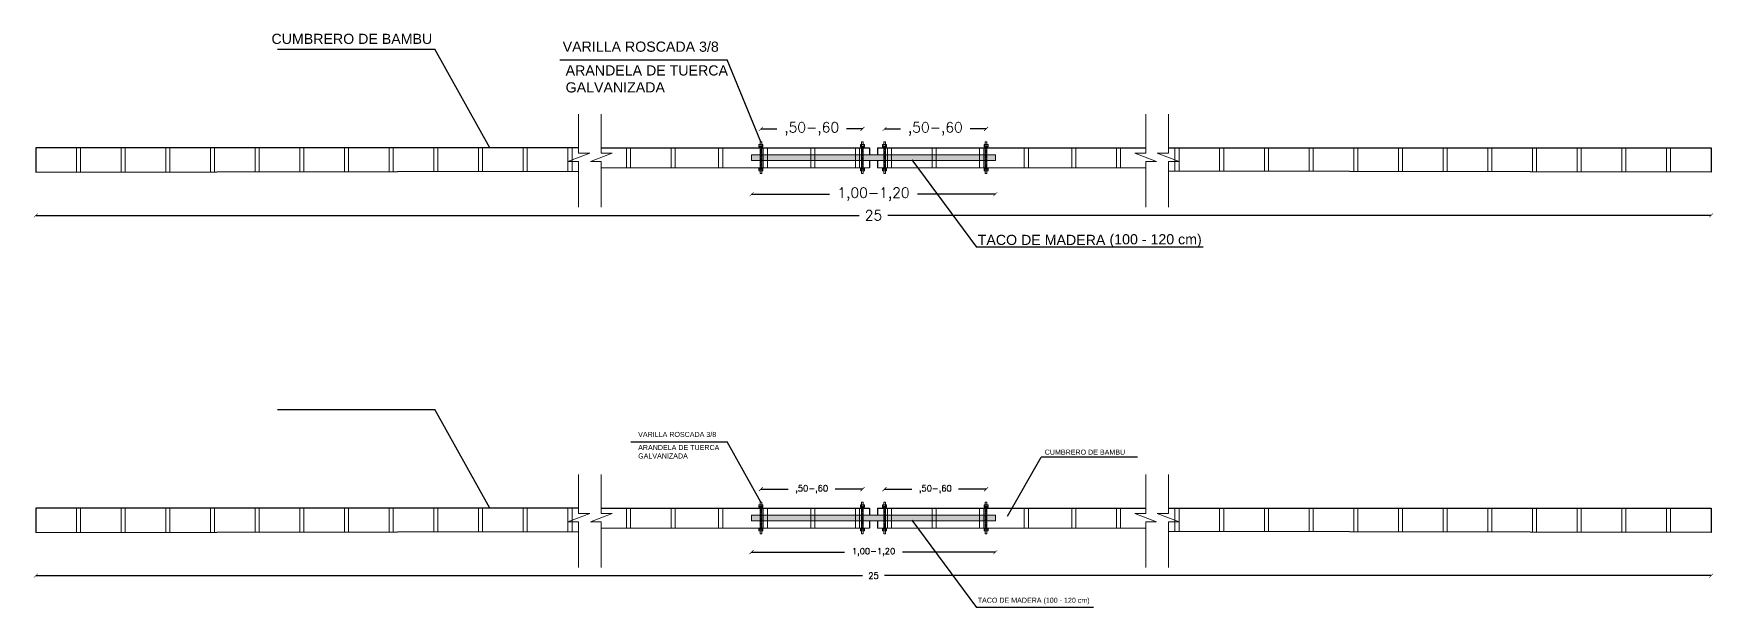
# Model space of a CAD drawing. Header units: metres. Extents: x 67481.1 to 67496.5, y -75342.6 to -75315.3.
# Drawn here: x 67488.19 to 67496.46, y -75342.57 to -75339.75 of the extents above; entities that cross this region are included whole.
import ezdxf

# ---------------------------------------------------------------- set-up
doc = ezdxf.new("R2010")
doc.units = ezdxf.units.M
doc.header["$MEASUREMENT"] = 0
for name, color, linetype, lineweight in [('ACOTACIONES', 7, 'Continuous', 9), ('CIM_DIB_ARMADOS', 4, 'Continuous', 0), ('PAREDES', 144, 'Continuous', 50), ('Piso', 251, 'Continuous', 5)]:
    doc.layers.add(name, color=color, linetype=linetype, lineweight=lineweight)
for name, color, linetype in [('FinaHatch', 252, 'Continuous'), ('Perfil1', 80, 'Continuous'), ('Texto', 153, 'Continuous')]:
    doc.layers.add(name, color=color, linetype=linetype)
doc.styles.add('ROMANS', font='romans.shx')
doc.styles.add('Tlapala', font='Arial.ttf')
doc.dimstyles.new('Escala 1_100', dxfattribs={"dimtxt": 0.05, "dimasz": 0.02, "dimexe": 0.18, "dimexo": 0.0625, "dimgap": 0.03, "dimtad": 0, "dimzin": 4, "dimtxsty": 'ROMANS', "dimblk": 'ARCHTICK', "dimblk1": 'ARCHTICK', "dimblk2": 'ARCHTICK', "dimcen": 0.09, "dimse1": 1, "dimse2": 1, "dimclrd": 252, "dimclre": 252, "dimclrt": 150, "dimaunit": 1, "dimazin": 1, "dimtfac": 1, "dimtofl": 0, "dimtmove": 0, "dimatfit": 3, "dimldrblk": 'ARCHTICK', "dimfxl": 0.2, "dimfxlon": 1, "dimtolj": 1, "dimtzin": 0, "dimarcsym": 0})
pattern_1 = [(45, (0, 0), (-0.0044194173824, 0.0044194173824), [])]

msp = doc.modelspace()

# ---------------------------------------------------------------- texts
at = {"layer": 'Texto', "attachment_point": 4, "style": 'Tlapala'}
for s, insert, char_height, width in [('CUMBRERO DE BAMBU', (67489.3651, -75339.7768), 0.05, 0.873211), ('VARILLA ROSCADA 3/8', (67490.799, -75339.8153), 0.05, 0.873211), ('ARANDELA DE TUERCA GALVANIZADA', (67490.8135, -75339.9739), 0.05, 0.873211), ('TACO DE MADERA', (67492.8425, -75340.7659), 0.05, 0.873211), ('\\pi-0.15,l0.2,t0.2;(100 - 120 cm)', (67493.4414, -75340.7699), 0.05, 0.873211), ('VARILLA ROSCADA 3/8', (67491.1706, -75341.7228), 0.025, 0.436605), ('ARANDELA DE TUERCA GALVANIZADA', (67491.1706, -75341.8079), 0.025, 0.436605), ('CUMBRERO DE BAMBU', (67493.1726, -75341.8099), 0.025, 0.436605), ('TACO DE MADERA', (67492.8425, -75342.5383), 0.025, 0.436605), ('\\pi-0.075,l0.1,t0.1;(100 - 120 cm)', (67493.1414, -75342.5423), 0.025, 0.436605)]:
    msp.add_mtext(s, dxfattribs=dict(at, insert=insert, char_height=char_height, width=width))

# ---------------------------------------------------------------- blocks, each defined once
blk = doc.blocks.new('_ArchTick')
at = {"color": 0, "linetype": 'ByBlock', "const_width": 0.15}
blk.add_lwpolyline([(-0.5, -0.5), (0.5, 0.5)], dxfattribs=at)
blk = doc.blocks.new('*D768')
at = {"layer": 'ACOTACIONES', "color": 252, "lineweight": -2, "transparency": 16777216}
for p, q in [((67488.2049, -75342.4172), (67492.2751, -75342.4172)), ((67496.4538, -75342.4172), (67492.3837, -75342.4172))]:
    blk.add_line(p, q, dxfattribs=at)
at = {"layer": 'Defpoints', "color": 0, "transparency": 16777216}
for p in [(67488.2049, -75342.2048), (67496.4538, -75342.2048), (67496.4538, -75342.4172)]:
    blk.add_point(p, dxfattribs=at)
at = {"layer": 'ACOTACIONES', "color": 252, "lineweight": -2, "transparency": 16777216, "xscale": 0.02, "yscale": 0.02, "zscale": 0.02, "rotation": 180}
blk.add_blockref('_ArchTick', (67488.2049, -75342.4172), dxfattribs=at)
at = {"layer": 'ACOTACIONES', "color": 252, "lineweight": -2, "transparency": 16777216, "xscale": 0.02, "yscale": 0.02, "zscale": 0.02}
blk.add_blockref('_ArchTick', (67496.4538, -75342.4172), dxfattribs=at)
at = {"layer": 'ACOTACIONES', "color": 150, "transparency": 16777216, "insert": (67492.3294, -75342.4172), "char_height": 0.03, "attachment_point": 5, "style": 'ROMANS'}
blk.add_mtext('\\A1;25', dxfattribs=at)
blk = doc.blocks.new('*D769')
at = {"layer": 'ACOTACIONES', "color": 252, "lineweight": -2, "transparency": 16777216}
for p, q in [((67491.7294, -75342.3015), (67492.1872, -75342.3015)), ((67492.9294, -75342.3015), (67492.4715, -75342.3015))]:
    blk.add_line(p, q, dxfattribs=at)
at = {"layer": 'Defpoints', "color": 0, "transparency": 16777216}
for p in [(67491.7294, -75342.1338), (67492.9294, -75342.1338), (67492.9294, -75342.3015)]:
    blk.add_point(p, dxfattribs=at)
at = {"layer": 'ACOTACIONES', "color": 252, "lineweight": -2, "transparency": 16777216, "xscale": 0.02, "yscale": 0.02, "zscale": 0.02, "rotation": 180}
blk.add_blockref('_ArchTick', (67491.7294, -75342.3015), dxfattribs=at)
at = {"layer": 'ACOTACIONES', "color": 252, "lineweight": -2, "transparency": 16777216, "xscale": 0.02, "yscale": 0.02, "zscale": 0.02}
blk.add_blockref('_ArchTick', (67492.9294, -75342.3015), dxfattribs=at)
at = {"layer": 'ACOTACIONES', "color": 150, "transparency": 16777216, "insert": (67492.3294, -75342.3015), "char_height": 0.03, "attachment_point": 5, "style": 'ROMANS'}
blk.add_mtext('\\A1;1,00-1,20', dxfattribs=at)
blk = doc.blocks.new('*D770')
at = {"layer": 'ACOTACIONES', "color": 252, "lineweight": -2, "transparency": 16777216}
for p, q in [((67491.775, -75341.9919), (67491.91, -75341.9919)), ((67492.275, -75341.9919), (67492.14, -75341.9919))]:
    blk.add_line(p, q, dxfattribs=at)
at = {"layer": 'Defpoints', "color": 0, "transparency": 16777216}
for p in [(67492.275, -75341.9919), (67491.775, -75342.0562), (67492.275, -75342.0562)]:
    blk.add_point(p, dxfattribs=at)
at = {"layer": 'ACOTACIONES', "color": 252, "lineweight": -2, "transparency": 16777216, "xscale": 0.02, "yscale": 0.02, "zscale": 0.02, "rotation": 180}
blk.add_blockref('_ArchTick', (67491.775, -75341.9919), dxfattribs=at)
at = {"layer": 'ACOTACIONES', "color": 252, "lineweight": -2, "transparency": 16777216, "xscale": 0.02, "yscale": 0.02, "zscale": 0.02}
blk.add_blockref('_ArchTick', (67492.275, -75341.9919), dxfattribs=at)
at = {"layer": 'ACOTACIONES', "color": 150, "lineweight": 9, "transparency": 16777216, "insert": (67492.025, -75341.9919), "char_height": 0.03, "attachment_point": 5, "style": 'ROMANS'}
blk.add_mtext('\\A1;,50-,60', dxfattribs=at)
blk = doc.blocks.new('*D771')
at = {"layer": 'ACOTACIONES', "color": 252, "lineweight": -2, "transparency": 16777216}
for p, q in [((67492.3837, -75341.9919), (67492.5187, -75341.9919)), ((67492.8837, -75341.9919), (67492.7487, -75341.9919))]:
    blk.add_line(p, q, dxfattribs=at)
at = {"layer": 'Defpoints', "color": 0, "transparency": 16777216}
for p in [(67492.8837, -75341.9919), (67492.3837, -75342.0562), (67492.8837, -75342.0562)]:
    blk.add_point(p, dxfattribs=at)
at = {"layer": 'ACOTACIONES', "color": 252, "lineweight": -2, "transparency": 16777216, "xscale": 0.02, "yscale": 0.02, "zscale": 0.02, "rotation": 180}
blk.add_blockref('_ArchTick', (67492.3837, -75341.9919), dxfattribs=at)
at = {"layer": 'ACOTACIONES', "color": 252, "lineweight": -2, "transparency": 16777216, "xscale": 0.02, "yscale": 0.02, "zscale": 0.02}
blk.add_blockref('_ArchTick', (67492.8837, -75341.9919), dxfattribs=at)
at = {"layer": 'ACOTACIONES', "color": 150, "lineweight": 9, "transparency": 16777216, "insert": (67492.6337, -75341.9919), "char_height": 0.03, "attachment_point": 5, "style": 'ROMANS'}
blk.add_mtext('\\A1;,50-,60', dxfattribs=at)
blk = doc.blocks.new('*D773')
at = {"layer": 'ACOTACIONES', "color": 252, "lineweight": -2, "transparency": 16777216}
for p, q in [((67488.2049, -75340.6448), (67492.2589, -75340.6448)), ((67496.4538, -75340.6448), (67492.3998, -75340.6448))]:
    blk.add_line(p, q, dxfattribs=at)
at = {"layer": 'Defpoints', "color": 0, "transparency": 16777216}
for p in [(67488.2049, -75340.4324), (67496.4538, -75340.4324), (67496.4538, -75340.6448)]:
    blk.add_point(p, dxfattribs=at)
at = {"layer": 'ACOTACIONES', "color": 252, "lineweight": -2, "transparency": 16777216, "xscale": 0.02, "yscale": 0.02, "zscale": 0.02, "rotation": 180}
blk.add_blockref('_ArchTick', (67488.2049, -75340.6448), dxfattribs=at)
at = {"layer": 'ACOTACIONES', "color": 252, "lineweight": -2, "transparency": 16777216, "xscale": 0.02, "yscale": 0.02, "zscale": 0.02}
blk.add_blockref('_ArchTick', (67496.4538, -75340.6448), dxfattribs=at)
at = {"layer": 'ACOTACIONES', "color": 150, "transparency": 16777216, "insert": (67492.3294, -75340.6448), "char_height": 0.05, "attachment_point": 5, "style": 'ROMANS'}
blk.add_mtext('\\A1;25', dxfattribs=at)
blk = doc.blocks.new('*D774')
at = {"layer": 'CIM_DIB_ARMADOS', "color": 252, "lineweight": -2, "transparency": 16777216}
for p, q in [((67491.7294, -75340.5407), (67492.1125, -75340.5407)), ((67492.9294, -75340.5407), (67492.5463, -75340.5407))]:
    blk.add_line(p, q, dxfattribs=at)
at = {"layer": 'Defpoints', "color": 0, "transparency": 16777216}
for p in [(67491.7294, -75340.3615), (67492.9294, -75340.3615), (67492.9294, -75340.5407)]:
    blk.add_point(p, dxfattribs=at)
at = {"layer": 'CIM_DIB_ARMADOS', "color": 252, "lineweight": -2, "transparency": 16777216, "xscale": 0.02, "yscale": 0.02, "zscale": 0.02, "rotation": 180}
blk.add_blockref('_ArchTick', (67491.7294, -75340.5407), dxfattribs=at)
at = {"layer": 'CIM_DIB_ARMADOS', "color": 252, "lineweight": -2, "transparency": 16777216, "xscale": 0.02, "yscale": 0.02, "zscale": 0.02}
blk.add_blockref('_ArchTick', (67492.9294, -75340.5407), dxfattribs=at)
at = {"layer": 'CIM_DIB_ARMADOS', "color": 150, "transparency": 16777216, "insert": (67492.3294, -75340.5407), "char_height": 0.05, "attachment_point": 5, "style": 'ROMANS'}
blk.add_mtext('\\A1;1,00-1,20', dxfattribs=at)
blk = doc.blocks.new('*D775')
at = {"layer": 'ACOTACIONES', "color": 252, "lineweight": -2, "transparency": 16777216}
for p, q in [((67491.775, -75340.2196), (67491.8534, -75340.2196)), ((67492.275, -75340.2196), (67492.1967, -75340.2196))]:
    blk.add_line(p, q, dxfattribs=at)
at = {"layer": 'Defpoints', "color": 0, "transparency": 16777216}
for p in [(67492.275, -75340.2196), (67491.775, -75340.2838), (67492.275, -75340.2838)]:
    blk.add_point(p, dxfattribs=at)
at = {"layer": 'ACOTACIONES', "color": 252, "lineweight": -2, "transparency": 16777216, "xscale": 0.02, "yscale": 0.02, "zscale": 0.02, "rotation": 180}
blk.add_blockref('_ArchTick', (67491.775, -75340.2196), dxfattribs=at)
at = {"layer": 'ACOTACIONES', "color": 252, "lineweight": -2, "transparency": 16777216, "xscale": 0.02, "yscale": 0.02, "zscale": 0.02}
blk.add_blockref('_ArchTick', (67492.275, -75340.2196), dxfattribs=at)
at = {"layer": 'ACOTACIONES', "color": 150, "lineweight": 9, "transparency": 16777216, "insert": (67492.025, -75340.2196), "char_height": 0.05, "attachment_point": 5, "style": 'ROMANS'}
blk.add_mtext('\\A1;,50-,60', dxfattribs=at)
blk = doc.blocks.new('*D772')
at = {"layer": 'ACOTACIONES', "color": 252, "lineweight": -2, "transparency": 16777216}
for p, q in [((67492.3837, -75340.2196), (67492.4621, -75340.2196)), ((67492.8837, -75340.2196), (67492.8054, -75340.2196))]:
    blk.add_line(p, q, dxfattribs=at)
at = {"layer": 'Defpoints', "color": 0, "transparency": 16777216}
for p in [(67492.8837, -75340.2196), (67492.3837, -75340.2838), (67492.8837, -75340.2838)]:
    blk.add_point(p, dxfattribs=at)
at = {"layer": 'ACOTACIONES', "color": 252, "lineweight": -2, "transparency": 16777216, "xscale": 0.02, "yscale": 0.02, "zscale": 0.02, "rotation": 180}
blk.add_blockref('_ArchTick', (67492.3837, -75340.2196), dxfattribs=at)
at = {"layer": 'ACOTACIONES', "color": 252, "lineweight": -2, "transparency": 16777216, "xscale": 0.02, "yscale": 0.02, "zscale": 0.02}
blk.add_blockref('_ArchTick', (67492.8837, -75340.2196), dxfattribs=at)
at = {"layer": 'ACOTACIONES', "color": 150, "lineweight": 9, "transparency": 16777216, "insert": (67492.6337, -75340.2196), "char_height": 0.05, "attachment_point": 5, "style": 'ROMANS'}
blk.add_mtext('\\A1;,50-,60', dxfattribs=at)

# ---------------------------------------------------------------- dimensions: what is measured, and where the dimension line sits
at = {"layer": 'ACOTACIONES', "color": 1, "lineweight": 9}
for base, p1, p2, picture, middle in [((67492.275, -75340.2196), (67491.775, -75340.2838), (67492.275, -75340.2838), '*D775', (67492.025, -75340.2196)), ((67492.8837, -75340.2196), (67492.3837, -75340.2838), (67492.8837, -75340.2838), '*D772', (67492.6337, -75340.2196))]:
    dim = msp.add_linear_dim(base=base, p1=p1, p2=p2, text='<>-,60', dimstyle='Escala 1_100', dxfattribs=at)
    dim.commit()
    dim.dimension.update_dxf_attribs({"geometry": picture, "text_midpoint": middle})
at = {"layer": 'ACOTACIONES'}
dim = msp.add_linear_dim(base=(67496.4538, -75340.6448), p1=(67488.2049, -75340.4324), p2=(67496.4538, -75340.4324), text='25', dimstyle='Escala 1_100', dxfattribs=at)
dim.commit()
dim.dimension.update_dxf_attribs({"geometry": '*D773', "text_midpoint": (67492.3294, -75340.6448)})
at = {"layer": 'ACOTACIONES', "color": 1, "lineweight": 9}
for base, p1, p2, picture, middle in [((67492.275, -75341.9919), (67491.775, -75342.0562), (67492.275, -75342.0562), '*D770', (67492.025, -75341.9919)), ((67492.8837, -75341.9919), (67492.3837, -75342.0562), (67492.8837, -75342.0562), '*D771', (67492.6337, -75341.9919))]:
    dim = msp.add_linear_dim(base=base, p1=p1, p2=p2, text='<>-,60', dimstyle='Escala 1_100', override={"dimtxt": 0.03}, dxfattribs=at)
    dim.commit()
    dim.dimension.update_dxf_attribs({"geometry": picture, "text_midpoint": middle})
at = {"layer": 'ACOTACIONES'}
dim = msp.add_linear_dim(base=(67496.4538, -75342.4172), p1=(67488.2049, -75342.2048), p2=(67496.4538, -75342.2048), text='25', dimstyle='Escala 1_100', override={"dimtxt": 0.03}, dxfattribs=at)
dim.commit()
dim.dimension.update_dxf_attribs({"geometry": '*D768', "text_midpoint": (67492.3294, -75342.4172)})
at = {"layer": 'ACOTACIONES', "color": 4}
dim = msp.add_linear_dim(base=(67492.9294, -75342.3015), p1=(67491.7294, -75342.1338), p2=(67492.9294, -75342.1338), text='1,00-<>', dimstyle='Escala 1_100', override={"dimtxt": 0.03}, dxfattribs=at)
dim.commit()
dim.dimension.update_dxf_attribs({"geometry": '*D769', "text_midpoint": (67492.3294, -75342.3015)})
at = {"layer": 'CIM_DIB_ARMADOS', "color": 4}
dim = msp.add_linear_dim(base=(67492.9294, -75340.5407), p1=(67491.7294, -75340.3615), p2=(67492.9294, -75340.3615), text='1,00-<>', dimstyle='Escala 1_100', dxfattribs=at)
dim.commit()
dim.dimension.update_dxf_attribs({"geometry": '*D774', "text_midpoint": (67492.3294, -75340.5407)})

# ---------------------------------------------------------------- hatches: boundary and pattern name
at = {"layer": 'CIM_DIB_ARMADOS'}
h = msp.add_hatch(color=4, dxfattribs=at)
h.dxf.hatch_style = 1
h.paths.add_polyline_path([(67491.8748, -75340.3474), (67491.7294, -75340.3474), (67491.7294, -75340.3756), (67491.8748, -75340.3756)])
h.paths.add_polyline_path([(67492.1638, -75340.3474), (67491.8829, -75340.3474), (67491.8829, -75340.3756), (67492.1638, -75340.3756)])
h.paths.add_polyline_path([(67492.4248, -75340.3474), (67492.3484, -75340.3474), (67492.1719, -75340.3474), (67492.1719, -75340.3756), (67492.4248, -75340.3756)])
h.paths.add_polyline_path([(67492.7138, -75340.3474), (67492.4329, -75340.3474), (67492.4329, -75340.3756), (67492.7138, -75340.3756)])
h.paths.add_polyline_path([(67492.9294, -75340.3474), (67492.7219, -75340.3474), (67492.7219, -75340.3756), (67492.9294, -75340.3756)])
h.paths.add_polyline_path([(67492.7179, -75340.3474), (67492.7138, -75340.3474), (67492.7138, -75340.3756), (67492.7179, -75340.3756)])
h.paths.add_polyline_path([(67492.7219, -75340.3474), (67492.7179, -75340.3474), (67492.7179, -75340.3756), (67492.7219, -75340.3756)])
h.paths.add_polyline_path([(67492.4289, -75340.3474), (67492.4248, -75340.3474), (67492.4248, -75340.3756), (67492.4289, -75340.3756)])
h.paths.add_polyline_path([(67492.4329, -75340.3474), (67492.4289, -75340.3474), (67492.4289, -75340.3756), (67492.4329, -75340.3756)])
h.paths.add_polyline_path([(67492.1679, -75340.3474), (67492.1638, -75340.3474), (67492.1638, -75340.3756), (67492.1679, -75340.3756)])
h.paths.add_polyline_path([(67492.1719, -75340.3474), (67492.1679, -75340.3474), (67492.1679, -75340.3756), (67492.1719, -75340.3756)])
h.paths.add_polyline_path([(67491.8789, -75340.3474), (67491.8748, -75340.3474), (67491.8748, -75340.3756), (67491.8789, -75340.3756)])
h.paths.add_polyline_path([(67491.8829, -75340.3474), (67491.8789, -75340.3474), (67491.8789, -75340.3756), (67491.8829, -75340.3756)])
h = msp.add_hatch(color=4, dxfattribs=at)
h.dxf.hatch_style = 1
h.paths.add_polyline_path([(67491.8748, -75342.1197), (67491.7294, -75342.1197), (67491.7294, -75342.148), (67491.8748, -75342.148)])
h.paths.add_polyline_path([(67492.1638, -75342.1197), (67491.8829, -75342.1197), (67491.8829, -75342.148), (67492.1638, -75342.148)])
h.paths.add_polyline_path([(67492.4248, -75342.1197), (67492.3484, -75342.1197), (67492.1719, -75342.1197), (67492.1719, -75342.148), (67492.4248, -75342.148)])
h.paths.add_polyline_path([(67492.7138, -75342.1197), (67492.4329, -75342.1197), (67492.4329, -75342.148), (67492.7138, -75342.148)])
h.paths.add_polyline_path([(67492.9294, -75342.1197), (67492.7219, -75342.1197), (67492.7219, -75342.148), (67492.9294, -75342.148)])
h.paths.add_polyline_path([(67492.7179, -75342.1197), (67492.7138, -75342.1197), (67492.7138, -75342.148), (67492.7179, -75342.148)])
h.paths.add_polyline_path([(67492.7219, -75342.1197), (67492.7179, -75342.1197), (67492.7179, -75342.148), (67492.7219, -75342.148)])
h.paths.add_polyline_path([(67492.4289, -75342.1197), (67492.4248, -75342.1197), (67492.4248, -75342.148), (67492.4289, -75342.148)])
h.paths.add_polyline_path([(67492.4329, -75342.1197), (67492.4289, -75342.1197), (67492.4289, -75342.148), (67492.4329, -75342.148)])
h.paths.add_polyline_path([(67492.1679, -75342.1197), (67492.1638, -75342.1197), (67492.1638, -75342.148), (67492.1679, -75342.148)])
h.paths.add_polyline_path([(67492.1719, -75342.1197), (67492.1679, -75342.1197), (67492.1679, -75342.148), (67492.1719, -75342.148)])
h.paths.add_polyline_path([(67491.8789, -75342.1197), (67491.8748, -75342.1197), (67491.8748, -75342.148), (67491.8789, -75342.148)])
h.paths.add_polyline_path([(67491.8829, -75342.1197), (67491.8789, -75342.1197), (67491.8789, -75342.148), (67491.8829, -75342.148)])
at = {"layer": 'PAREDES', "lineweight": 9}
for points in [[(67491.7654, -75340.3053), (67491.7846, -75340.3053), (67491.7846, -75340.308), (67491.7654, -75340.308)], [(67491.7846, -75340.308), (67491.7846, -75340.3053), (67491.7655, -75340.3053), (67491.7655, -75340.308)], [(67491.7655, -75340.3053), (67491.7846, -75340.3053), (67491.7846, -75340.308), (67491.7655, -75340.308)], [(67492.2655, -75340.308), (67492.2655, -75340.3053), (67492.2846, -75340.3053), (67492.2846, -75340.308)], [(67492.2846, -75340.3053), (67492.2655, -75340.3053), (67492.2655, -75340.308), (67492.2846, -75340.308)], [(67492.2846, -75340.3053), (67492.2655, -75340.3053), (67492.2655, -75340.308), (67492.2846, -75340.308)], [(67492.3933, -75340.308), (67492.3933, -75340.3053), (67492.3741, -75340.3053), (67492.3741, -75340.308)], [(67492.3741, -75340.3053), (67492.3933, -75340.3053), (67492.3933, -75340.308), (67492.3741, -75340.308)], [(67492.3741, -75340.3053), (67492.3933, -75340.3053), (67492.3933, -75340.308), (67492.3741, -75340.308)], [(67492.8742, -75340.308), (67492.8742, -75340.3053), (67492.8933, -75340.3053), (67492.8933, -75340.308)], [(67492.8933, -75340.3053), (67492.8742, -75340.3053), (67492.8742, -75340.308), (67492.8933, -75340.308)], [(67492.8933, -75340.3053), (67492.8742, -75340.3053), (67492.8742, -75340.308), (67492.8933, -75340.308)], [(67491.7655, -75340.4142), (67491.7655, -75340.4169), (67491.7846, -75340.4169), (67491.7846, -75340.4142)], [(67492.2846, -75340.4142), (67492.2846, -75340.4169), (67492.2655, -75340.4169), (67492.2655, -75340.4142)], [(67492.3742, -75340.4142), (67492.3742, -75340.4169), (67492.3933, -75340.4169), (67492.3933, -75340.4142)], [(67492.8933, -75340.4142), (67492.8933, -75340.4169), (67492.8741, -75340.4169), (67492.8741, -75340.4142)], [(67491.7654, -75342.0776), (67491.7846, -75342.0776), (67491.7846, -75342.0804), (67491.7654, -75342.0804)], [(67491.7846, -75342.0804), (67491.7846, -75342.0776), (67491.7655, -75342.0776), (67491.7655, -75342.0804)], [(67491.7655, -75342.0776), (67491.7846, -75342.0776), (67491.7846, -75342.0804), (67491.7655, -75342.0804)], [(67492.2655, -75342.0804), (67492.2655, -75342.0776), (67492.2846, -75342.0776), (67492.2846, -75342.0804)], [(67492.2846, -75342.0776), (67492.2655, -75342.0776), (67492.2655, -75342.0804), (67492.2846, -75342.0804)], [(67492.2846, -75342.0776), (67492.2655, -75342.0776), (67492.2655, -75342.0804), (67492.2846, -75342.0804)], [(67492.3933, -75342.0804), (67492.3933, -75342.0776), (67492.3741, -75342.0776), (67492.3741, -75342.0804)], [(67492.3741, -75342.0776), (67492.3933, -75342.0776), (67492.3933, -75342.0804), (67492.3741, -75342.0804)], [(67492.3741, -75342.0776), (67492.3933, -75342.0776), (67492.3933, -75342.0804), (67492.3741, -75342.0804)], [(67492.8742, -75342.0804), (67492.8742, -75342.0776), (67492.8933, -75342.0776), (67492.8933, -75342.0804)], [(67492.8933, -75342.0776), (67492.8742, -75342.0776), (67492.8742, -75342.0804), (67492.8933, -75342.0804)], [(67492.8933, -75342.0776), (67492.8742, -75342.0776), (67492.8742, -75342.0804), (67492.8933, -75342.0804)], [(67491.7655, -75342.1866), (67491.7655, -75342.1893), (67491.7846, -75342.1893), (67491.7846, -75342.1866)], [(67492.2846, -75342.1866), (67492.2846, -75342.1893), (67492.2655, -75342.1893), (67492.2655, -75342.1866)], [(67492.3742, -75342.1866), (67492.3742, -75342.1893), (67492.3933, -75342.1893), (67492.3933, -75342.1866)], [(67492.8933, -75342.1866), (67492.8933, -75342.1893), (67492.8741, -75342.1893), (67492.8741, -75342.1866)]]:
    msp.add_hatch(color=1, dxfattribs=at).paths.add_polyline_path(points)
h = msp.add_hatch(dxfattribs=at)
h.set_pattern_fill('ANSI31', color=1, scale=0.05)
h.set_pattern_definition(pattern_1)
h.paths.add_polyline_path([(67491.7791, -75340.3124), (67491.771, -75340.3124), (67491.771, -75340.3474), (67491.7791, -75340.3474)])
h.paths.add_polyline_path([(67491.7791, -75340.3474), (67491.771, -75340.3474), (67491.771, -75340.3756), (67491.7791, -75340.3756)])
h.paths.add_polyline_path([(67491.7791, -75340.3756), (67491.771, -75340.3756), (67491.771, -75340.4115), (67491.7791, -75340.4115)])
h.paths.add_polyline_path([(67491.7791, -75340.4115), (67491.771, -75340.4115), (67491.771, -75340.4142), (67491.7791, -75340.4142)])
h.paths.add_polyline_path([(67491.7791, -75340.308), (67491.771, -75340.308), (67491.771, -75340.3124), (67491.7791, -75340.3124)])
h = msp.add_hatch(dxfattribs=at)
h.set_pattern_fill('ANSI31', color=1, scale=0.05)
h.set_pattern_definition(pattern_1)
h.paths.add_polyline_path([(67492.2791, -75340.3124), (67492.271, -75340.3124), (67492.271, -75340.3474), (67492.2791, -75340.3474)])
h.paths.add_polyline_path([(67492.2791, -75340.3474), (67492.271, -75340.3474), (67492.271, -75340.3756), (67492.2791, -75340.3756)])
h.paths.add_polyline_path([(67492.2791, -75340.3756), (67492.271, -75340.3756), (67492.271, -75340.4115), (67492.2791, -75340.4115)])
h.paths.add_polyline_path([(67492.2791, -75340.4115), (67492.271, -75340.4115), (67492.271, -75340.4142), (67492.2791, -75340.4142)])
h.paths.add_polyline_path([(67492.2791, -75340.308), (67492.271, -75340.308), (67492.271, -75340.3124), (67492.2791, -75340.3124)])
h = msp.add_hatch(dxfattribs=at)
h.set_pattern_fill('ANSI31', color=1, scale=0.05)
h.set_pattern_definition(pattern_1)
h.paths.add_polyline_path([(67492.3877, -75340.3124), (67492.3796, -75340.3124), (67492.3796, -75340.3474), (67492.3877, -75340.3474)])
h.paths.add_polyline_path([(67492.3877, -75340.3474), (67492.3796, -75340.3474), (67492.3796, -75340.3756), (67492.3877, -75340.3756)])
h.paths.add_polyline_path([(67492.3877, -75340.3756), (67492.3796, -75340.3756), (67492.3796, -75340.4115), (67492.3877, -75340.4115)])
h.paths.add_polyline_path([(67492.3877, -75340.4115), (67492.3796, -75340.4115), (67492.3796, -75340.4142), (67492.3877, -75340.4142)])
h.paths.add_polyline_path([(67492.3877, -75340.308), (67492.3796, -75340.308), (67492.3796, -75340.3124), (67492.3877, -75340.3124)])
h = msp.add_hatch(dxfattribs=at)
h.set_pattern_fill('ANSI31', color=1, scale=0.05)
h.set_pattern_definition(pattern_1)
h.paths.add_polyline_path([(67492.8877, -75340.3124), (67492.8797, -75340.3124), (67492.8797, -75340.3474), (67492.8877, -75340.3474)])
h.paths.add_polyline_path([(67492.8877, -75340.3474), (67492.8797, -75340.3474), (67492.8797, -75340.3756), (67492.8877, -75340.3756)])
h.paths.add_polyline_path([(67492.8877, -75340.3756), (67492.8797, -75340.3756), (67492.8797, -75340.4115), (67492.8877, -75340.4115)])
h.paths.add_polyline_path([(67492.8877, -75340.4115), (67492.8797, -75340.4115), (67492.8797, -75340.4142), (67492.8877, -75340.4142)])
h.paths.add_polyline_path([(67492.8877, -75340.308), (67492.8797, -75340.308), (67492.8797, -75340.3124), (67492.8877, -75340.3124)])
h = msp.add_hatch(dxfattribs=at)
h.set_pattern_fill('ANSI31', color=1, scale=0.05)
h.set_pattern_definition(pattern_1)
h.paths.add_polyline_path([(67491.7791, -75342.0848), (67491.771, -75342.0848), (67491.771, -75342.1197), (67491.7791, -75342.1197)])
h.paths.add_polyline_path([(67491.7791, -75342.1197), (67491.771, -75342.1197), (67491.771, -75342.148), (67491.7791, -75342.148)])
h.paths.add_polyline_path([(67491.7791, -75342.148), (67491.771, -75342.148), (67491.771, -75342.1838), (67491.7791, -75342.1838)])
h.paths.add_polyline_path([(67491.7791, -75342.1838), (67491.771, -75342.1838), (67491.771, -75342.1866), (67491.7791, -75342.1866)])
h.paths.add_polyline_path([(67491.7791, -75342.0804), (67491.771, -75342.0804), (67491.771, -75342.0848), (67491.7791, -75342.0848)])
h = msp.add_hatch(dxfattribs=at)
h.set_pattern_fill('ANSI31', color=1, scale=0.05)
h.set_pattern_definition(pattern_1)
h.paths.add_polyline_path([(67492.2791, -75342.0848), (67492.271, -75342.0848), (67492.271, -75342.1197), (67492.2791, -75342.1197)])
h.paths.add_polyline_path([(67492.2791, -75342.1197), (67492.271, -75342.1197), (67492.271, -75342.148), (67492.2791, -75342.148)])
h.paths.add_polyline_path([(67492.2791, -75342.148), (67492.271, -75342.148), (67492.271, -75342.1838), (67492.2791, -75342.1838)])
h.paths.add_polyline_path([(67492.2791, -75342.1838), (67492.271, -75342.1838), (67492.271, -75342.1866), (67492.2791, -75342.1866)])
h.paths.add_polyline_path([(67492.2791, -75342.0804), (67492.271, -75342.0804), (67492.271, -75342.0848), (67492.2791, -75342.0848)])
h = msp.add_hatch(dxfattribs=at)
h.set_pattern_fill('ANSI31', color=1, scale=0.05)
h.set_pattern_definition(pattern_1)
h.paths.add_polyline_path([(67492.3877, -75342.0848), (67492.3796, -75342.0848), (67492.3796, -75342.1197), (67492.3877, -75342.1197)])
h.paths.add_polyline_path([(67492.3877, -75342.1197), (67492.3796, -75342.1197), (67492.3796, -75342.148), (67492.3877, -75342.148)])
h.paths.add_polyline_path([(67492.3877, -75342.148), (67492.3796, -75342.148), (67492.3796, -75342.1838), (67492.3877, -75342.1838)])
h.paths.add_polyline_path([(67492.3877, -75342.1838), (67492.3796, -75342.1838), (67492.3796, -75342.1866), (67492.3877, -75342.1866)])
h.paths.add_polyline_path([(67492.3877, -75342.0804), (67492.3796, -75342.0804), (67492.3796, -75342.0848), (67492.3877, -75342.0848)])
h = msp.add_hatch(dxfattribs=at)
h.set_pattern_fill('ANSI31', color=1, scale=0.05)
h.set_pattern_definition(pattern_1)
h.paths.add_polyline_path([(67492.8877, -75342.0848), (67492.8797, -75342.0848), (67492.8797, -75342.1197), (67492.8877, -75342.1197)])
h.paths.add_polyline_path([(67492.8877, -75342.1197), (67492.8797, -75342.1197), (67492.8797, -75342.148), (67492.8877, -75342.148)])
h.paths.add_polyline_path([(67492.8877, -75342.148), (67492.8797, -75342.148), (67492.8797, -75342.1838), (67492.8877, -75342.1838)])
h.paths.add_polyline_path([(67492.8877, -75342.1838), (67492.8797, -75342.1838), (67492.8797, -75342.1866), (67492.8877, -75342.1866)])
h.paths.add_polyline_path([(67492.8877, -75342.0804), (67492.8797, -75342.0804), (67492.8797, -75342.0848), (67492.8877, -75342.0848)])

# ---------------------------------------------------------------- linework, layer by layer
at = {"layer": 'CIM_DIB_ARMADOS', "color": 42}
msp.add_line((67491.7984, -75340.3756), (67492.7984, -75340.3756), dxfattribs=at)
at = {"layer": 'CIM_DIB_ARMADOS', "color": 4}
msp.add_line((67491.7984, -75342.148), (67492.7984, -75342.148), dxfattribs=at)
for points in [[(67492.9294, -75340.3756), (67491.7294, -75340.3756), (67491.7294, -75340.3474), (67492.9294, -75340.3474)], [(67492.9294, -75342.148), (67491.7294, -75342.148), (67491.7294, -75342.1197), (67492.9294, -75342.1197)]]:
    msp.add_lwpolyline(points, close=True, dxfattribs=at)
at = {"layer": 'FinaHatch'}
for p, q in [((67489.3955, -75339.8272), (67490.1698, -75339.8272)), ((67490.44, -75340.3124), (67490.1698, -75339.8272)), ((67490.7853, -75339.8802), (67491.6094, -75339.8802)), ((67491.775, -75340.2838), (67491.6094, -75339.8802)), ((67492.5173, -75340.3713), (67492.837, -75340.801)), ((67493.9518, -75340.801), (67492.837, -75340.801)), ((67489.3955, -75341.5995), (67490.1698, -75341.5995)), ((67490.44, -75342.0848), (67490.1698, -75341.5995)), ((67491.1347, -75341.7588), (67491.6094, -75341.7588)), ((67491.775, -75342.0562), (67491.6094, -75341.7588)), ((67492.989, -75342.1251), (67493.1546, -75341.8346)), ((67493.6293, -75341.8346), (67493.1546, -75341.8346)), ((67492.5173, -75342.1437), (67492.837, -75342.5734)), ((67493.413, -75342.5734), (67492.837, -75342.5734))]:
    msp.add_line(p, q, dxfattribs=at)
at = {"layer": 'PAREDES', "color": 1, "lineweight": 9}
for p, q in [((67491.7654, -75340.297), (67491.7654, -75340.3053)), ((67491.7846, -75340.297), (67491.7654, -75340.297)), ((67491.7846, -75340.297), (67491.7654, -75340.297)), ((67491.7846, -75340.3053), (67491.7654, -75340.3053)), ((67491.7655, -75340.297), (67491.7655, -75340.3053)), ((67491.7655, -75340.297), (67491.7846, -75340.297)), ((67491.7846, -75340.297), (67491.7655, -75340.297)), ((67491.7655, -75340.297), (67491.7655, -75340.3053)), ((67491.7846, -75340.297), (67491.7655, -75340.297)), ((67491.7846, -75340.297), (67491.7655, -75340.297)), ((67491.7846, -75340.297), (67491.7655, -75340.297)), ((67491.7655, -75340.3053), (67491.7846, -75340.3053)), ((67491.7846, -75340.3053), (67491.7655, -75340.3053)), ((67491.771, -75340.2838), (67491.771, -75340.4384)), ((67491.771, -75340.297), (67491.771, -75340.2838)), ((67491.771, -75340.2838), (67491.7791, -75340.2838)), ((67491.771, -75340.297), (67491.771, -75340.308)), ((67491.7791, -75340.297), (67491.771, -75340.297)), ((67491.7791, -75340.2838), (67491.7791, -75340.297)), ((67491.7791, -75340.2853), (67491.7791, -75340.4384)), ((67491.7791, -75340.297), (67491.7791, -75340.308)), ((67491.7846, -75340.297), (67491.7846, -75340.3053)), ((67491.7846, -75340.297), (67491.7846, -75340.3053)), ((67491.7846, -75340.297), (67491.7846, -75340.3053)), ((67492.2655, -75340.297), (67492.2655, -75340.3053)), ((67492.2846, -75340.297), (67492.2655, -75340.297)), ((67492.2655, -75340.297), (67492.2846, -75340.297)), ((67492.2655, -75340.297), (67492.2655, -75340.3053)), ((67492.2655, -75340.297), (67492.2846, -75340.297)), ((67492.2655, -75340.297), (67492.2655, -75340.3053)), ((67492.2655, -75340.297), (67492.2846, -75340.297)), ((67492.2655, -75340.297), (67492.2846, -75340.297)), ((67492.2655, -75340.297), (67492.2846, -75340.297)), ((67492.2655, -75340.297), (67492.2846, -75340.297)), ((67492.2846, -75340.3053), (67492.2655, -75340.3053)), ((67492.2655, -75340.3053), (67492.2846, -75340.3053)), ((67492.2655, -75340.3053), (67492.2846, -75340.3053)), ((67492.2791, -75340.2838), (67492.271, -75340.2838)), ((67492.271, -75340.2838), (67492.271, -75340.297)), ((67492.271, -75340.2853), (67492.271, -75340.4384)), ((67492.271, -75340.297), (67492.271, -75340.308)), ((67492.271, -75340.297), (67492.2791, -75340.297)), ((67492.2791, -75340.2838), (67492.2791, -75340.4384)), ((67492.2791, -75340.297), (67492.2791, -75340.2838)), ((67492.2791, -75340.297), (67492.2791, -75340.308)), ((67492.2846, -75340.297), (67492.2846, -75340.3053)), ((67492.2846, -75340.297), (67492.2846, -75340.3053)), ((67492.2846, -75340.297), (67492.2846, -75340.3053)), ((67492.3741, -75340.297), (67492.3741, -75340.3053)), ((67492.3741, -75340.297), (67492.3933, -75340.297)), ((67492.3933, -75340.297), (67492.3741, -75340.297)), ((67492.3741, -75340.297), (67492.3741, -75340.3053)), ((67492.3933, -75340.297), (67492.3741, -75340.297)), ((67492.3741, -75340.297), (67492.3741, -75340.3053)), ((67492.3933, -75340.297), (67492.3741, -75340.297)), ((67492.3933, -75340.297), (67492.3741, -75340.297)), ((67492.3933, -75340.297), (67492.3741, -75340.297)), ((67492.3933, -75340.297), (67492.3741, -75340.297)), ((67492.3741, -75340.3053), (67492.3933, -75340.3053)), ((67492.3933, -75340.3053), (67492.3741, -75340.3053)), ((67492.3933, -75340.3053), (67492.3741, -75340.3053)), ((67492.3797, -75340.2838), (67492.3797, -75340.4384)), ((67492.3797, -75340.297), (67492.3797, -75340.2838)), ((67492.3797, -75340.2838), (67492.3877, -75340.2838)), ((67492.3797, -75340.297), (67492.3797, -75340.308)), ((67492.3877, -75340.297), (67492.3797, -75340.297)), ((67492.3877, -75340.2838), (67492.3877, -75340.297)), ((67492.3877, -75340.297), (67492.3877, -75340.308)), ((67492.3878, -75340.2853), (67492.3878, -75340.4384)), ((67492.3933, -75340.297), (67492.3933, -75340.3053)), ((67492.3933, -75340.297), (67492.3933, -75340.3053)), ((67492.3933, -75340.297), (67492.3933, -75340.3053)), ((67492.8742, -75340.297), (67492.8742, -75340.3053)), ((67492.8933, -75340.297), (67492.8742, -75340.297)), ((67492.8742, -75340.297), (67492.8933, -75340.297)), ((67492.8742, -75340.297), (67492.8742, -75340.3053)), ((67492.8742, -75340.297), (67492.8933, -75340.297)), ((67492.8742, -75340.297), (67492.8742, -75340.3053)), ((67492.8742, -75340.297), (67492.8933, -75340.297)), ((67492.8742, -75340.297), (67492.8933, -75340.297)), ((67492.8742, -75340.297), (67492.8933, -75340.297)), ((67492.8742, -75340.297), (67492.8933, -75340.297)), ((67492.8933, -75340.3053), (67492.8742, -75340.3053)), ((67492.8742, -75340.3053), (67492.8933, -75340.3053)), ((67492.8742, -75340.3053), (67492.8933, -75340.3053)), ((67492.8878, -75340.2838), (67492.8797, -75340.2838)), ((67492.8797, -75340.2838), (67492.8797, -75340.297)), ((67492.8797, -75340.2853), (67492.8797, -75340.4384)), ((67492.8797, -75340.297), (67492.8797, -75340.308)), ((67492.8797, -75340.297), (67492.8878, -75340.297)), ((67492.8877, -75340.2838), (67492.8877, -75340.4384)), ((67492.8878, -75340.297), (67492.8878, -75340.2838)), ((67492.8878, -75340.297), (67492.8878, -75340.308)), ((67492.8933, -75340.297), (67492.8933, -75340.3053)), ((67492.8933, -75340.297), (67492.8933, -75340.3053)), ((67492.8933, -75340.297), (67492.8933, -75340.3053)), ((67491.7655, -75340.4252), (67491.7655, -75340.4169)), ((67491.7846, -75340.4169), (67491.7655, -75340.4169)), ((67491.7846, -75340.4252), (67491.7655, -75340.4252)), ((67491.771, -75340.4252), (67491.771, -75340.4142)), ((67491.771, -75340.4384), (67491.771, -75340.4252)), ((67491.771, -75340.4252), (67491.7791, -75340.4252)), ((67491.7791, -75340.4384), (67491.771, -75340.4384)), ((67491.7791, -75340.4252), (67491.7791, -75340.4142)), ((67491.7791, -75340.4252), (67491.7791, -75340.4384)), ((67491.7846, -75340.4252), (67491.7846, -75340.4169)), ((67492.2655, -75340.4252), (67492.2655, -75340.4169)), ((67492.2655, -75340.4169), (67492.2846, -75340.4169)), ((67492.2655, -75340.4252), (67492.2846, -75340.4252)), ((67492.271, -75340.4252), (67492.271, -75340.4142)), ((67492.2791, -75340.4252), (67492.271, -75340.4252)), ((67492.271, -75340.4252), (67492.271, -75340.4384)), ((67492.271, -75340.4384), (67492.2791, -75340.4384)), ((67492.2791, -75340.4252), (67492.2791, -75340.4142)), ((67492.2791, -75340.4384), (67492.2791, -75340.4252)), ((67492.2846, -75340.4252), (67492.2846, -75340.4169)), ((67492.3742, -75340.4252), (67492.3742, -75340.4169)), ((67492.3933, -75340.4169), (67492.3742, -75340.4169)), ((67492.3933, -75340.4252), (67492.3742, -75340.4252)), ((67492.3797, -75340.4252), (67492.3797, -75340.4142)), ((67492.3797, -75340.4384), (67492.3797, -75340.4252)), ((67492.3797, -75340.4252), (67492.3878, -75340.4252)), ((67492.3878, -75340.4384), (67492.3797, -75340.4384)), ((67492.3878, -75340.4252), (67492.3878, -75340.4142)), ((67492.3878, -75340.4252), (67492.3878, -75340.4384)), ((67492.3933, -75340.4252), (67492.3933, -75340.4169)), ((67492.8741, -75340.4252), (67492.8741, -75340.4169)), ((67492.8741, -75340.4169), (67492.8933, -75340.4169)), ((67492.8741, -75340.4252), (67492.8933, -75340.4252)), ((67492.8797, -75340.4252), (67492.8797, -75340.4142)), ((67492.8877, -75340.4252), (67492.8797, -75340.4252)), ((67492.8797, -75340.4252), (67492.8797, -75340.4384)), ((67492.8797, -75340.4384), (67492.8877, -75340.4384)), ((67492.8877, -75340.4252), (67492.8877, -75340.4142)), ((67492.8877, -75340.4384), (67492.8877, -75340.4252)), ((67492.8933, -75340.4252), (67492.8933, -75340.4169)), ((67491.7654, -75342.0693), (67491.7654, -75342.0776)), ((67491.7846, -75342.0693), (67491.7654, -75342.0693)), ((67491.7846, -75342.0693), (67491.7654, -75342.0693)), ((67491.7846, -75342.0776), (67491.7654, -75342.0776)), ((67491.7655, -75342.0693), (67491.7655, -75342.0776)), ((67491.7655, -75342.0693), (67491.7846, -75342.0693)), ((67491.7846, -75342.0693), (67491.7655, -75342.0693)), ((67491.7655, -75342.0693), (67491.7655, -75342.0776)), ((67491.7846, -75342.0693), (67491.7655, -75342.0693)), ((67491.7846, -75342.0693), (67491.7655, -75342.0693)), ((67491.7846, -75342.0693), (67491.7655, -75342.0693)), ((67491.7655, -75342.0776), (67491.7846, -75342.0776)), ((67491.7846, -75342.0776), (67491.7655, -75342.0776)), ((67491.771, -75342.0562), (67491.771, -75342.2108)), ((67491.771, -75342.0693), (67491.771, -75342.0562)), ((67491.771, -75342.0562), (67491.7791, -75342.0562)), ((67491.771, -75342.0693), (67491.771, -75342.0804)), ((67491.7791, -75342.0693), (67491.771, -75342.0693)), ((67491.7791, -75342.0562), (67491.7791, -75342.0693)), ((67491.7791, -75342.0576), (67491.7791, -75342.2108)), ((67491.7791, -75342.0693), (67491.7791, -75342.0804)), ((67491.7846, -75342.0693), (67491.7846, -75342.0776)), ((67491.7846, -75342.0693), (67491.7846, -75342.0776)), ((67491.7846, -75342.0693), (67491.7846, -75342.0776)), ((67492.2655, -75342.0693), (67492.2655, -75342.0776)), ((67492.2846, -75342.0693), (67492.2655, -75342.0693)), ((67492.2655, -75342.0693), (67492.2846, -75342.0693)), ((67492.2655, -75342.0693), (67492.2655, -75342.0776)), ((67492.2655, -75342.0693), (67492.2846, -75342.0693)), ((67492.2655, -75342.0693), (67492.2655, -75342.0776)), ((67492.2655, -75342.0693), (67492.2846, -75342.0693)), ((67492.2655, -75342.0693), (67492.2846, -75342.0693)), ((67492.2655, -75342.0693), (67492.2846, -75342.0693)), ((67492.2655, -75342.0693), (67492.2846, -75342.0693)), ((67492.2846, -75342.0776), (67492.2655, -75342.0776)), ((67492.2655, -75342.0776), (67492.2846, -75342.0776)), ((67492.2655, -75342.0776), (67492.2846, -75342.0776)), ((67492.2791, -75342.0562), (67492.271, -75342.0562)), ((67492.271, -75342.0562), (67492.271, -75342.0693)), ((67492.271, -75342.0576), (67492.271, -75342.2108)), ((67492.271, -75342.0693), (67492.271, -75342.0804)), ((67492.271, -75342.0693), (67492.2791, -75342.0693)), ((67492.2791, -75342.0562), (67492.2791, -75342.2108)), ((67492.2791, -75342.0693), (67492.2791, -75342.0562)), ((67492.2791, -75342.0693), (67492.2791, -75342.0804)), ((67492.2846, -75342.0693), (67492.2846, -75342.0776)), ((67492.2846, -75342.0693), (67492.2846, -75342.0776)), ((67492.2846, -75342.0693), (67492.2846, -75342.0776)), ((67492.3741, -75342.0693), (67492.3741, -75342.0776)), ((67492.3741, -75342.0693), (67492.3933, -75342.0693)), ((67492.3933, -75342.0693), (67492.3741, -75342.0693)), ((67492.3741, -75342.0693), (67492.3741, -75342.0776)), ((67492.3933, -75342.0693), (67492.3741, -75342.0693)), ((67492.3741, -75342.0693), (67492.3741, -75342.0776)), ((67492.3933, -75342.0693), (67492.3741, -75342.0693)), ((67492.3933, -75342.0693), (67492.3741, -75342.0693)), ((67492.3933, -75342.0693), (67492.3741, -75342.0693)), ((67492.3933, -75342.0693), (67492.3741, -75342.0693)), ((67492.3741, -75342.0776), (67492.3933, -75342.0776)), ((67492.3933, -75342.0776), (67492.3741, -75342.0776)), ((67492.3933, -75342.0776), (67492.3741, -75342.0776)), ((67492.3797, -75342.0562), (67492.3797, -75342.2108)), ((67492.3797, -75342.0693), (67492.3797, -75342.0562)), ((67492.3797, -75342.0562), (67492.3877, -75342.0562)), ((67492.3797, -75342.0693), (67492.3797, -75342.0804)), ((67492.3877, -75342.0693), (67492.3797, -75342.0693)), ((67492.3877, -75342.0562), (67492.3877, -75342.0693)), ((67492.3877, -75342.0693), (67492.3877, -75342.0804)), ((67492.3878, -75342.0576), (67492.3878, -75342.2108)), ((67492.3933, -75342.0693), (67492.3933, -75342.0776)), ((67492.3933, -75342.0693), (67492.3933, -75342.0776)), ((67492.3933, -75342.0693), (67492.3933, -75342.0776)), ((67492.8742, -75342.0693), (67492.8742, -75342.0776)), ((67492.8933, -75342.0693), (67492.8742, -75342.0693)), ((67492.8742, -75342.0693), (67492.8933, -75342.0693)), ((67492.8742, -75342.0693), (67492.8742, -75342.0776)), ((67492.8742, -75342.0693), (67492.8933, -75342.0693)), ((67492.8742, -75342.0693), (67492.8742, -75342.0776)), ((67492.8742, -75342.0693), (67492.8933, -75342.0693)), ((67492.8742, -75342.0693), (67492.8933, -75342.0693)), ((67492.8742, -75342.0693), (67492.8933, -75342.0693)), ((67492.8742, -75342.0693), (67492.8933, -75342.0693)), ((67492.8933, -75342.0776), (67492.8742, -75342.0776)), ((67492.8742, -75342.0776), (67492.8933, -75342.0776)), ((67492.8742, -75342.0776), (67492.8933, -75342.0776)), ((67492.8878, -75342.0562), (67492.8797, -75342.0562)), ((67492.8797, -75342.0562), (67492.8797, -75342.0693)), ((67492.8797, -75342.0576), (67492.8797, -75342.2108)), ((67492.8797, -75342.0693), (67492.8797, -75342.0804)), ((67492.8797, -75342.0693), (67492.8878, -75342.0693)), ((67492.8877, -75342.0562), (67492.8877, -75342.2108)), ((67492.8878, -75342.0693), (67492.8878, -75342.0562)), ((67492.8878, -75342.0693), (67492.8878, -75342.0804)), ((67492.8933, -75342.0693), (67492.8933, -75342.0776)), ((67492.8933, -75342.0693), (67492.8933, -75342.0776)), ((67492.8933, -75342.0693), (67492.8933, -75342.0776)), ((67491.7655, -75342.1976), (67491.7655, -75342.1893)), ((67491.7846, -75342.1893), (67491.7655, -75342.1893)), ((67491.7846, -75342.1976), (67491.7655, -75342.1976)), ((67491.771, -75342.1976), (67491.771, -75342.1866)), ((67491.771, -75342.2108), (67491.771, -75342.1976)), ((67491.771, -75342.1976), (67491.7791, -75342.1976)), ((67491.7791, -75342.2108), (67491.771, -75342.2108)), ((67491.7791, -75342.1976), (67491.7791, -75342.1866)), ((67491.7791, -75342.1976), (67491.7791, -75342.2108)), ((67491.7846, -75342.1976), (67491.7846, -75342.1893)), ((67492.2655, -75342.1976), (67492.2655, -75342.1893)), ((67492.2655, -75342.1893), (67492.2846, -75342.1893)), ((67492.2655, -75342.1976), (67492.2846, -75342.1976)), ((67492.271, -75342.1976), (67492.271, -75342.1866)), ((67492.2791, -75342.1976), (67492.271, -75342.1976)), ((67492.271, -75342.1976), (67492.271, -75342.2108)), ((67492.271, -75342.2108), (67492.2791, -75342.2108)), ((67492.2791, -75342.1976), (67492.2791, -75342.1866)), ((67492.2791, -75342.2108), (67492.2791, -75342.1976)), ((67492.2846, -75342.1976), (67492.2846, -75342.1893)), ((67492.3742, -75342.1976), (67492.3742, -75342.1893)), ((67492.3933, -75342.1893), (67492.3742, -75342.1893)), ((67492.3933, -75342.1976), (67492.3742, -75342.1976)), ((67492.3797, -75342.1976), (67492.3797, -75342.1866)), ((67492.3797, -75342.2108), (67492.3797, -75342.1976)), ((67492.3797, -75342.1976), (67492.3878, -75342.1976)), ((67492.3878, -75342.2108), (67492.3797, -75342.2108)), ((67492.3878, -75342.1976), (67492.3878, -75342.1866)), ((67492.3878, -75342.1976), (67492.3878, -75342.2108)), ((67492.3933, -75342.1976), (67492.3933, -75342.1893)), ((67492.8741, -75342.1976), (67492.8741, -75342.1893)), ((67492.8741, -75342.1893), (67492.8933, -75342.1893)), ((67492.8741, -75342.1976), (67492.8933, -75342.1976)), ((67492.8797, -75342.1976), (67492.8797, -75342.1866)), ((67492.8877, -75342.1976), (67492.8797, -75342.1976)), ((67492.8797, -75342.1976), (67492.8797, -75342.2108)), ((67492.8797, -75342.2108), (67492.8877, -75342.2108)), ((67492.8877, -75342.1976), (67492.8877, -75342.1866)), ((67492.8877, -75342.2108), (67492.8877, -75342.1976)), ((67492.8933, -75342.1976), (67492.8933, -75342.1893))]:
    msp.add_line(p, q, dxfattribs=at)
for points in [[(67491.7846, -75340.3053), (67491.7654, -75340.3053), (67491.7654, -75340.308), (67491.7846, -75340.308)], [(67491.7655, -75340.3053), (67491.7846, -75340.3053), (67491.7846, -75340.308), (67491.7655, -75340.308)], [(67491.7846, -75340.3053), (67491.7655, -75340.3053), (67491.7655, -75340.308), (67491.7846, -75340.308)], [(67492.2846, -75340.3053), (67492.2655, -75340.3053), (67492.2655, -75340.308), (67492.2846, -75340.308)], [(67492.2655, -75340.3053), (67492.2846, -75340.3053), (67492.2846, -75340.308), (67492.2655, -75340.308)], [(67492.2655, -75340.3053), (67492.2846, -75340.3053), (67492.2846, -75340.308), (67492.2655, -75340.308)], [(67492.3741, -75340.3053), (67492.3933, -75340.3053), (67492.3933, -75340.308), (67492.3741, -75340.308)], [(67492.3933, -75340.3053), (67492.3741, -75340.3053), (67492.3741, -75340.308), (67492.3933, -75340.308)], [(67492.3933, -75340.3053), (67492.3741, -75340.3053), (67492.3741, -75340.308), (67492.3933, -75340.308)], [(67492.8933, -75340.3053), (67492.8742, -75340.3053), (67492.8742, -75340.308), (67492.8933, -75340.308)], [(67492.8742, -75340.3053), (67492.8933, -75340.3053), (67492.8933, -75340.308), (67492.8742, -75340.308)], [(67492.8742, -75340.3053), (67492.8933, -75340.3053), (67492.8933, -75340.308), (67492.8742, -75340.308)], [(67491.7846, -75340.4169), (67491.7655, -75340.4169), (67491.7655, -75340.4142), (67491.7846, -75340.4142)], [(67492.2655, -75340.4169), (67492.2846, -75340.4169), (67492.2846, -75340.4142), (67492.2655, -75340.4142)], [(67492.3933, -75340.4169), (67492.3742, -75340.4169), (67492.3742, -75340.4142), (67492.3933, -75340.4142)], [(67492.8741, -75340.4169), (67492.8933, -75340.4169), (67492.8933, -75340.4142), (67492.8741, -75340.4142)], [(67491.7846, -75342.0776), (67491.7654, -75342.0776), (67491.7654, -75342.0804), (67491.7846, -75342.0804)], [(67491.7655, -75342.0776), (67491.7846, -75342.0776), (67491.7846, -75342.0804), (67491.7655, -75342.0804)], [(67491.7846, -75342.0776), (67491.7655, -75342.0776), (67491.7655, -75342.0804), (67491.7846, -75342.0804)], [(67492.2846, -75342.0776), (67492.2655, -75342.0776), (67492.2655, -75342.0804), (67492.2846, -75342.0804)], [(67492.2655, -75342.0776), (67492.2846, -75342.0776), (67492.2846, -75342.0804), (67492.2655, -75342.0804)], [(67492.2655, -75342.0776), (67492.2846, -75342.0776), (67492.2846, -75342.0804), (67492.2655, -75342.0804)], [(67492.3741, -75342.0776), (67492.3933, -75342.0776), (67492.3933, -75342.0804), (67492.3741, -75342.0804)], [(67492.3933, -75342.0776), (67492.3741, -75342.0776), (67492.3741, -75342.0804), (67492.3933, -75342.0804)], [(67492.3933, -75342.0776), (67492.3741, -75342.0776), (67492.3741, -75342.0804), (67492.3933, -75342.0804)], [(67492.8933, -75342.0776), (67492.8742, -75342.0776), (67492.8742, -75342.0804), (67492.8933, -75342.0804)], [(67492.8742, -75342.0776), (67492.8933, -75342.0776), (67492.8933, -75342.0804), (67492.8742, -75342.0804)], [(67492.8742, -75342.0776), (67492.8933, -75342.0776), (67492.8933, -75342.0804), (67492.8742, -75342.0804)], [(67491.7846, -75342.1893), (67491.7655, -75342.1893), (67491.7655, -75342.1866), (67491.7846, -75342.1866)], [(67492.2655, -75342.1893), (67492.2846, -75342.1893), (67492.2846, -75342.1866), (67492.2655, -75342.1866)], [(67492.3933, -75342.1893), (67492.3742, -75342.1893), (67492.3742, -75342.1866), (67492.3933, -75342.1866)], [(67492.8741, -75342.1893), (67492.8933, -75342.1893), (67492.8933, -75342.1866), (67492.8741, -75342.1866)]]:
    msp.add_lwpolyline(points, close=True, dxfattribs=at)
at = {"layer": 'Perfil1'}
for p, q in [((67490.8769, -75340.3124), (67488.2049, -75340.3124)), ((67488.2049, -75340.3124), (67488.2049, -75340.4324)), ((67490.9882, -75340.3124), (67492.3104, -75340.3124)), ((67492.3104, -75340.3124), (67492.3104, -75340.3474)), ((67492.3484, -75340.3124), (67493.6705, -75340.3124)), ((67492.3484, -75340.3124), (67492.3484, -75340.3474)), ((67493.7818, -75340.3124), (67496.4538, -75340.3124)), ((67496.4538, -75340.3124), (67496.4538, -75340.4324)), ((67492.3104, -75340.3756), (67492.3104, -75340.4105)), ((67492.3484, -75340.3756), (67492.3484, -75340.4105)), ((67488.2049, -75340.4324), (67490.8771, -75340.4277)), ((67492.3104, -75340.4105), (67490.9884, -75340.4129)), ((67493.6704, -75340.4129), (67492.3484, -75340.4105)), ((67496.4538, -75340.4324), (67493.7816, -75340.4277)), ((67490.8769, -75342.0848), (67488.2049, -75342.0848)), ((67488.2049, -75342.0848), (67488.2049, -75342.2048)), ((67490.9882, -75342.0848), (67492.3104, -75342.0848)), ((67492.3104, -75342.0848), (67492.3104, -75342.1197)), ((67492.3484, -75342.0848), (67493.6705, -75342.0848)), ((67492.3484, -75342.0848), (67492.3484, -75342.1197)), ((67493.7818, -75342.0848), (67496.4538, -75342.0848)), ((67496.4538, -75342.0848), (67496.4538, -75342.2048)), ((67488.2049, -75342.2048), (67490.8771, -75342.2001)), ((67492.3104, -75342.1829), (67490.9884, -75342.1852)), ((67492.3104, -75342.148), (67492.3104, -75342.1829)), ((67492.3484, -75342.148), (67492.3484, -75342.1829)), ((67493.6704, -75342.1852), (67492.3484, -75342.1829)), ((67496.4538, -75342.2048), (67493.7816, -75342.2001))]:
    msp.add_line(p, q, dxfattribs=at)
at = {"layer": 'Piso', "lineweight": 0}
for p, q in [((67488.4049, -75340.3124), (67488.4049, -75340.4324)), ((67488.4249, -75340.3124), (67488.4249, -75340.4324)), ((67488.6249, -75340.3124), (67488.6249, -75340.4324)), ((67488.6449, -75340.3124), (67488.6449, -75340.4324)), ((67488.8449, -75340.3124), (67488.8449, -75340.4324)), ((67488.8649, -75340.3124), (67488.8649, -75340.4324)), ((67489.0649, -75340.3124), (67489.0649, -75340.4309)), ((67489.0849, -75340.3124), (67489.0849, -75340.4309)), ((67489.2849, -75340.3124), (67489.2849, -75340.4305)), ((67489.3049, -75340.3124), (67489.3049, -75340.4305)), ((67489.5049, -75340.3124), (67489.5049, -75340.4301)), ((67489.5249, -75340.3124), (67489.5249, -75340.4301)), ((67489.7249, -75340.3124), (67489.7249, -75340.4298)), ((67489.7449, -75340.3124), (67489.7449, -75340.4297)), ((67489.9449, -75340.3124), (67489.9449, -75340.4294)), ((67489.9649, -75340.3124), (67489.9649, -75340.4293)), ((67490.1649, -75340.3124), (67490.1649, -75340.429)), ((67490.1849, -75340.3124), (67490.1849, -75340.429)), ((67490.3849, -75340.3124), (67490.3849, -75340.4286)), ((67490.4049, -75340.3124), (67490.4049, -75340.4286)), ((67490.6049, -75340.3124), (67490.6049, -75340.4282)), ((67490.6249, -75340.3124), (67490.6249, -75340.4282)), ((67490.8249, -75340.3124), (67490.8249, -75340.4278)), ((67490.8449, -75340.3124), (67490.8449, -75340.4278)), ((67491.113, -75340.3124), (67491.113, -75340.4113)), ((67491.133, -75340.3124), (67491.133, -75340.4113)), ((67491.333, -75340.3124), (67491.333, -75340.4117)), ((67491.353, -75340.3124), (67491.353, -75340.4117)), ((67491.5668, -75340.3124), (67491.5668, -75340.4113)), ((67491.5868, -75340.3124), (67491.5868, -75340.4113)), ((67491.7868, -75340.3124), (67491.7868, -75340.4117)), ((67491.8068, -75340.3124), (67491.8068, -75340.4117)), ((67492.0205, -75340.3124), (67492.0205, -75340.4113)), ((67492.0405, -75340.3124), (67492.0405, -75340.4113)), ((67492.2405, -75340.3124), (67492.2405, -75340.4109)), ((67492.2605, -75340.3124), (67492.2605, -75340.4109)), ((67492.3982, -75340.3124), (67492.3982, -75340.4109)), ((67492.4182, -75340.3124), (67492.4182, -75340.4109)), ((67492.6182, -75340.3124), (67492.6182, -75340.4113)), ((67492.6382, -75340.3124), (67492.6382, -75340.4113)), ((67492.852, -75340.3124), (67492.852, -75340.4117)), ((67492.872, -75340.3124), (67492.872, -75340.4117)), ((67493.072, -75340.3124), (67493.072, -75340.4113)), ((67493.092, -75340.3124), (67493.092, -75340.4113)), ((67493.3057, -75340.3124), (67493.3057, -75340.4117)), ((67493.3257, -75340.3124), (67493.3257, -75340.4117)), ((67493.5257, -75340.3124), (67493.5257, -75340.4113)), ((67493.5457, -75340.3124), (67493.5457, -75340.4113)), ((67493.8138, -75340.3124), (67493.8138, -75340.4278)), ((67493.8338, -75340.3124), (67493.8338, -75340.4278)), ((67494.0338, -75340.3124), (67494.0338, -75340.4282)), ((67494.0538, -75340.3124), (67494.0538, -75340.4282)), ((67494.2538, -75340.3124), (67494.2538, -75340.4286)), ((67494.2738, -75340.3124), (67494.2738, -75340.4286)), ((67494.4738, -75340.3124), (67494.4738, -75340.429)), ((67494.4938, -75340.3124), (67494.4938, -75340.429)), ((67494.6938, -75340.3124), (67494.6938, -75340.4293)), ((67494.7138, -75340.3124), (67494.7138, -75340.4294)), ((67494.9138, -75340.3124), (67494.9138, -75340.4297)), ((67494.9338, -75340.3124), (67494.9338, -75340.4298)), ((67495.1338, -75340.3124), (67495.1338, -75340.4301)), ((67495.1538, -75340.3124), (67495.1538, -75340.4301)), ((67495.3538, -75340.3124), (67495.3538, -75340.4305)), ((67495.3738, -75340.3124), (67495.3738, -75340.4305)), ((67495.5738, -75340.3124), (67495.5738, -75340.4309)), ((67495.5938, -75340.3124), (67495.5938, -75340.4309)), ((67495.7938, -75340.3124), (67495.7938, -75340.4324)), ((67495.8138, -75340.3124), (67495.8138, -75340.4324)), ((67496.0138, -75340.3124), (67496.0138, -75340.4324)), ((67496.0338, -75340.3124), (67496.0338, -75340.4324)), ((67496.2338, -75340.3124), (67496.2338, -75340.4324)), ((67496.2538, -75340.3124), (67496.2538, -75340.4324)), ((67488.4049, -75342.0848), (67488.4049, -75342.2048)), ((67488.4249, -75342.0848), (67488.4249, -75342.2048)), ((67488.6249, -75342.0848), (67488.6249, -75342.2048)), ((67488.6449, -75342.0848), (67488.6449, -75342.2048)), ((67488.8449, -75342.0848), (67488.8449, -75342.2048)), ((67488.8649, -75342.0848), (67488.8649, -75342.2048)), ((67489.0649, -75342.0848), (67489.0649, -75342.2033)), ((67489.0849, -75342.0848), (67489.0849, -75342.2033)), ((67489.2849, -75342.0848), (67489.2849, -75342.2029)), ((67489.3049, -75342.0848), (67489.3049, -75342.2029)), ((67489.5049, -75342.0848), (67489.5049, -75342.2025)), ((67489.5249, -75342.0848), (67489.5249, -75342.2025)), ((67489.7249, -75342.0848), (67489.7249, -75342.2021)), ((67489.7449, -75342.0848), (67489.7449, -75342.2021)), ((67489.9449, -75342.0848), (67489.9449, -75342.2017)), ((67489.9649, -75342.0848), (67489.9649, -75342.2017)), ((67490.1649, -75342.0848), (67490.1649, -75342.2014)), ((67490.1849, -75342.0848), (67490.1849, -75342.2013)), ((67490.3849, -75342.0848), (67490.3849, -75342.201)), ((67490.4049, -75342.0848), (67490.4049, -75342.2009)), ((67490.6049, -75342.0848), (67490.6049, -75342.2006)), ((67490.6249, -75342.0848), (67490.6249, -75342.2005)), ((67490.8249, -75342.0848), (67490.8249, -75342.2002)), ((67490.8449, -75342.0848), (67490.8449, -75342.2002)), ((67491.113, -75342.0848), (67491.113, -75342.1837)), ((67491.133, -75342.0848), (67491.133, -75342.1837)), ((67491.333, -75342.0848), (67491.333, -75342.1841)), ((67491.353, -75342.0848), (67491.353, -75342.1841)), ((67491.5668, -75342.0848), (67491.5668, -75342.1837)), ((67491.5868, -75342.0848), (67491.5868, -75342.1837)), ((67491.7868, -75342.0848), (67491.7868, -75342.1841)), ((67491.8068, -75342.0848), (67491.8068, -75342.1841)), ((67492.0205, -75342.0848), (67492.0205, -75342.1837)), ((67492.0405, -75342.0848), (67492.0405, -75342.1837)), ((67492.2405, -75342.0848), (67492.2405, -75342.1833)), ((67492.2605, -75342.0848), (67492.2605, -75342.1833)), ((67492.3982, -75342.0848), (67492.3982, -75342.1833)), ((67492.4182, -75342.0848), (67492.4182, -75342.1833)), ((67492.6182, -75342.0848), (67492.6182, -75342.1837)), ((67492.6382, -75342.0848), (67492.6382, -75342.1837)), ((67492.852, -75342.0848), (67492.852, -75342.1841)), ((67492.872, -75342.0848), (67492.872, -75342.1841)), ((67493.072, -75342.0848), (67493.072, -75342.1837)), ((67493.092, -75342.0848), (67493.092, -75342.1837)), ((67493.3057, -75342.0848), (67493.3057, -75342.1841)), ((67493.3257, -75342.0848), (67493.3257, -75342.1841)), ((67493.5257, -75342.0848), (67493.5257, -75342.1837)), ((67493.5457, -75342.0848), (67493.5457, -75342.1837)), ((67493.8138, -75342.0848), (67493.8138, -75342.2002)), ((67493.8338, -75342.0848), (67493.8338, -75342.2002)), ((67494.0338, -75342.0848), (67494.0338, -75342.2005)), ((67494.0538, -75342.0848), (67494.0538, -75342.2006)), ((67494.2538, -75342.0848), (67494.2538, -75342.2009)), ((67494.2738, -75342.0848), (67494.2738, -75342.201)), ((67494.4738, -75342.0848), (67494.4738, -75342.2013)), ((67494.4938, -75342.0848), (67494.4938, -75342.2014)), ((67494.6938, -75342.0848), (67494.6938, -75342.2017)), ((67494.7138, -75342.0848), (67494.7138, -75342.2017)), ((67494.9138, -75342.0848), (67494.9138, -75342.2021)), ((67494.9338, -75342.0848), (67494.9338, -75342.2021)), ((67495.1338, -75342.0848), (67495.1338, -75342.2025)), ((67495.1538, -75342.0848), (67495.1538, -75342.2025)), ((67495.3538, -75342.0848), (67495.3538, -75342.2029)), ((67495.3738, -75342.0848), (67495.3738, -75342.2029)), ((67495.5738, -75342.0848), (67495.5738, -75342.2033)), ((67495.5938, -75342.0848), (67495.5938, -75342.2033)), ((67495.7938, -75342.0848), (67495.7938, -75342.2048)), ((67495.8138, -75342.0848), (67495.8138, -75342.2048)), ((67496.0138, -75342.0848), (67496.0138, -75342.2048)), ((67496.0338, -75342.0848), (67496.0338, -75342.2048)), ((67496.2338, -75342.0848), (67496.2338, -75342.2048)), ((67496.2538, -75342.0848), (67496.2538, -75342.2048))]:
    msp.add_line(p, q, dxfattribs=at)
for points in [[(67490.8771, -75340.6052), (67490.8771, -75340.3798), (67490.824, -75340.3798), (67490.9321, -75340.339), (67490.8769, -75340.339), (67490.8769, -75340.1476)], [(67490.9884, -75340.6052), (67490.9884, -75340.3798), (67490.9353, -75340.3798), (67491.0433, -75340.339), (67490.9882, -75340.339), (67490.9882, -75340.1476)], [(67493.6704, -75340.6052), (67493.6704, -75340.3798), (67493.7235, -75340.3798), (67493.6154, -75340.339), (67493.6705, -75340.339), (67493.6705, -75340.1476)], [(67493.7816, -75340.6052), (67493.7816, -75340.3798), (67493.8347, -75340.3798), (67493.7267, -75340.339), (67493.7818, -75340.339), (67493.7818, -75340.1476)], [(67490.8771, -75342.3776), (67490.8771, -75342.1521), (67490.824, -75342.1521), (67490.9321, -75342.1113), (67490.8769, -75342.1113), (67490.8769, -75341.92)], [(67490.9884, -75342.3776), (67490.9884, -75342.1521), (67490.9353, -75342.1521), (67491.0433, -75342.1113), (67490.9882, -75342.1113), (67490.9882, -75341.92)], [(67493.6704, -75342.3776), (67493.6704, -75342.1521), (67493.7235, -75342.1521), (67493.6154, -75342.1113), (67493.6705, -75342.1113), (67493.6705, -75341.92)], [(67493.7816, -75342.3776), (67493.7816, -75342.1521), (67493.8347, -75342.1521), (67493.7267, -75342.1113), (67493.7818, -75342.1113), (67493.7818, -75341.92)]]:
    msp.add_lwpolyline(points, dxfattribs=at)

msp.set_redraw_order([(e.dxf.handle, doc.entitydb.next_handle()) for e in msp.query("TEXT MTEXT ATTDEF DIMENSION ARC_DIMENSION")])  # texts and dimensions are drawn at this point

doc.saveas('drawing.dxf')
